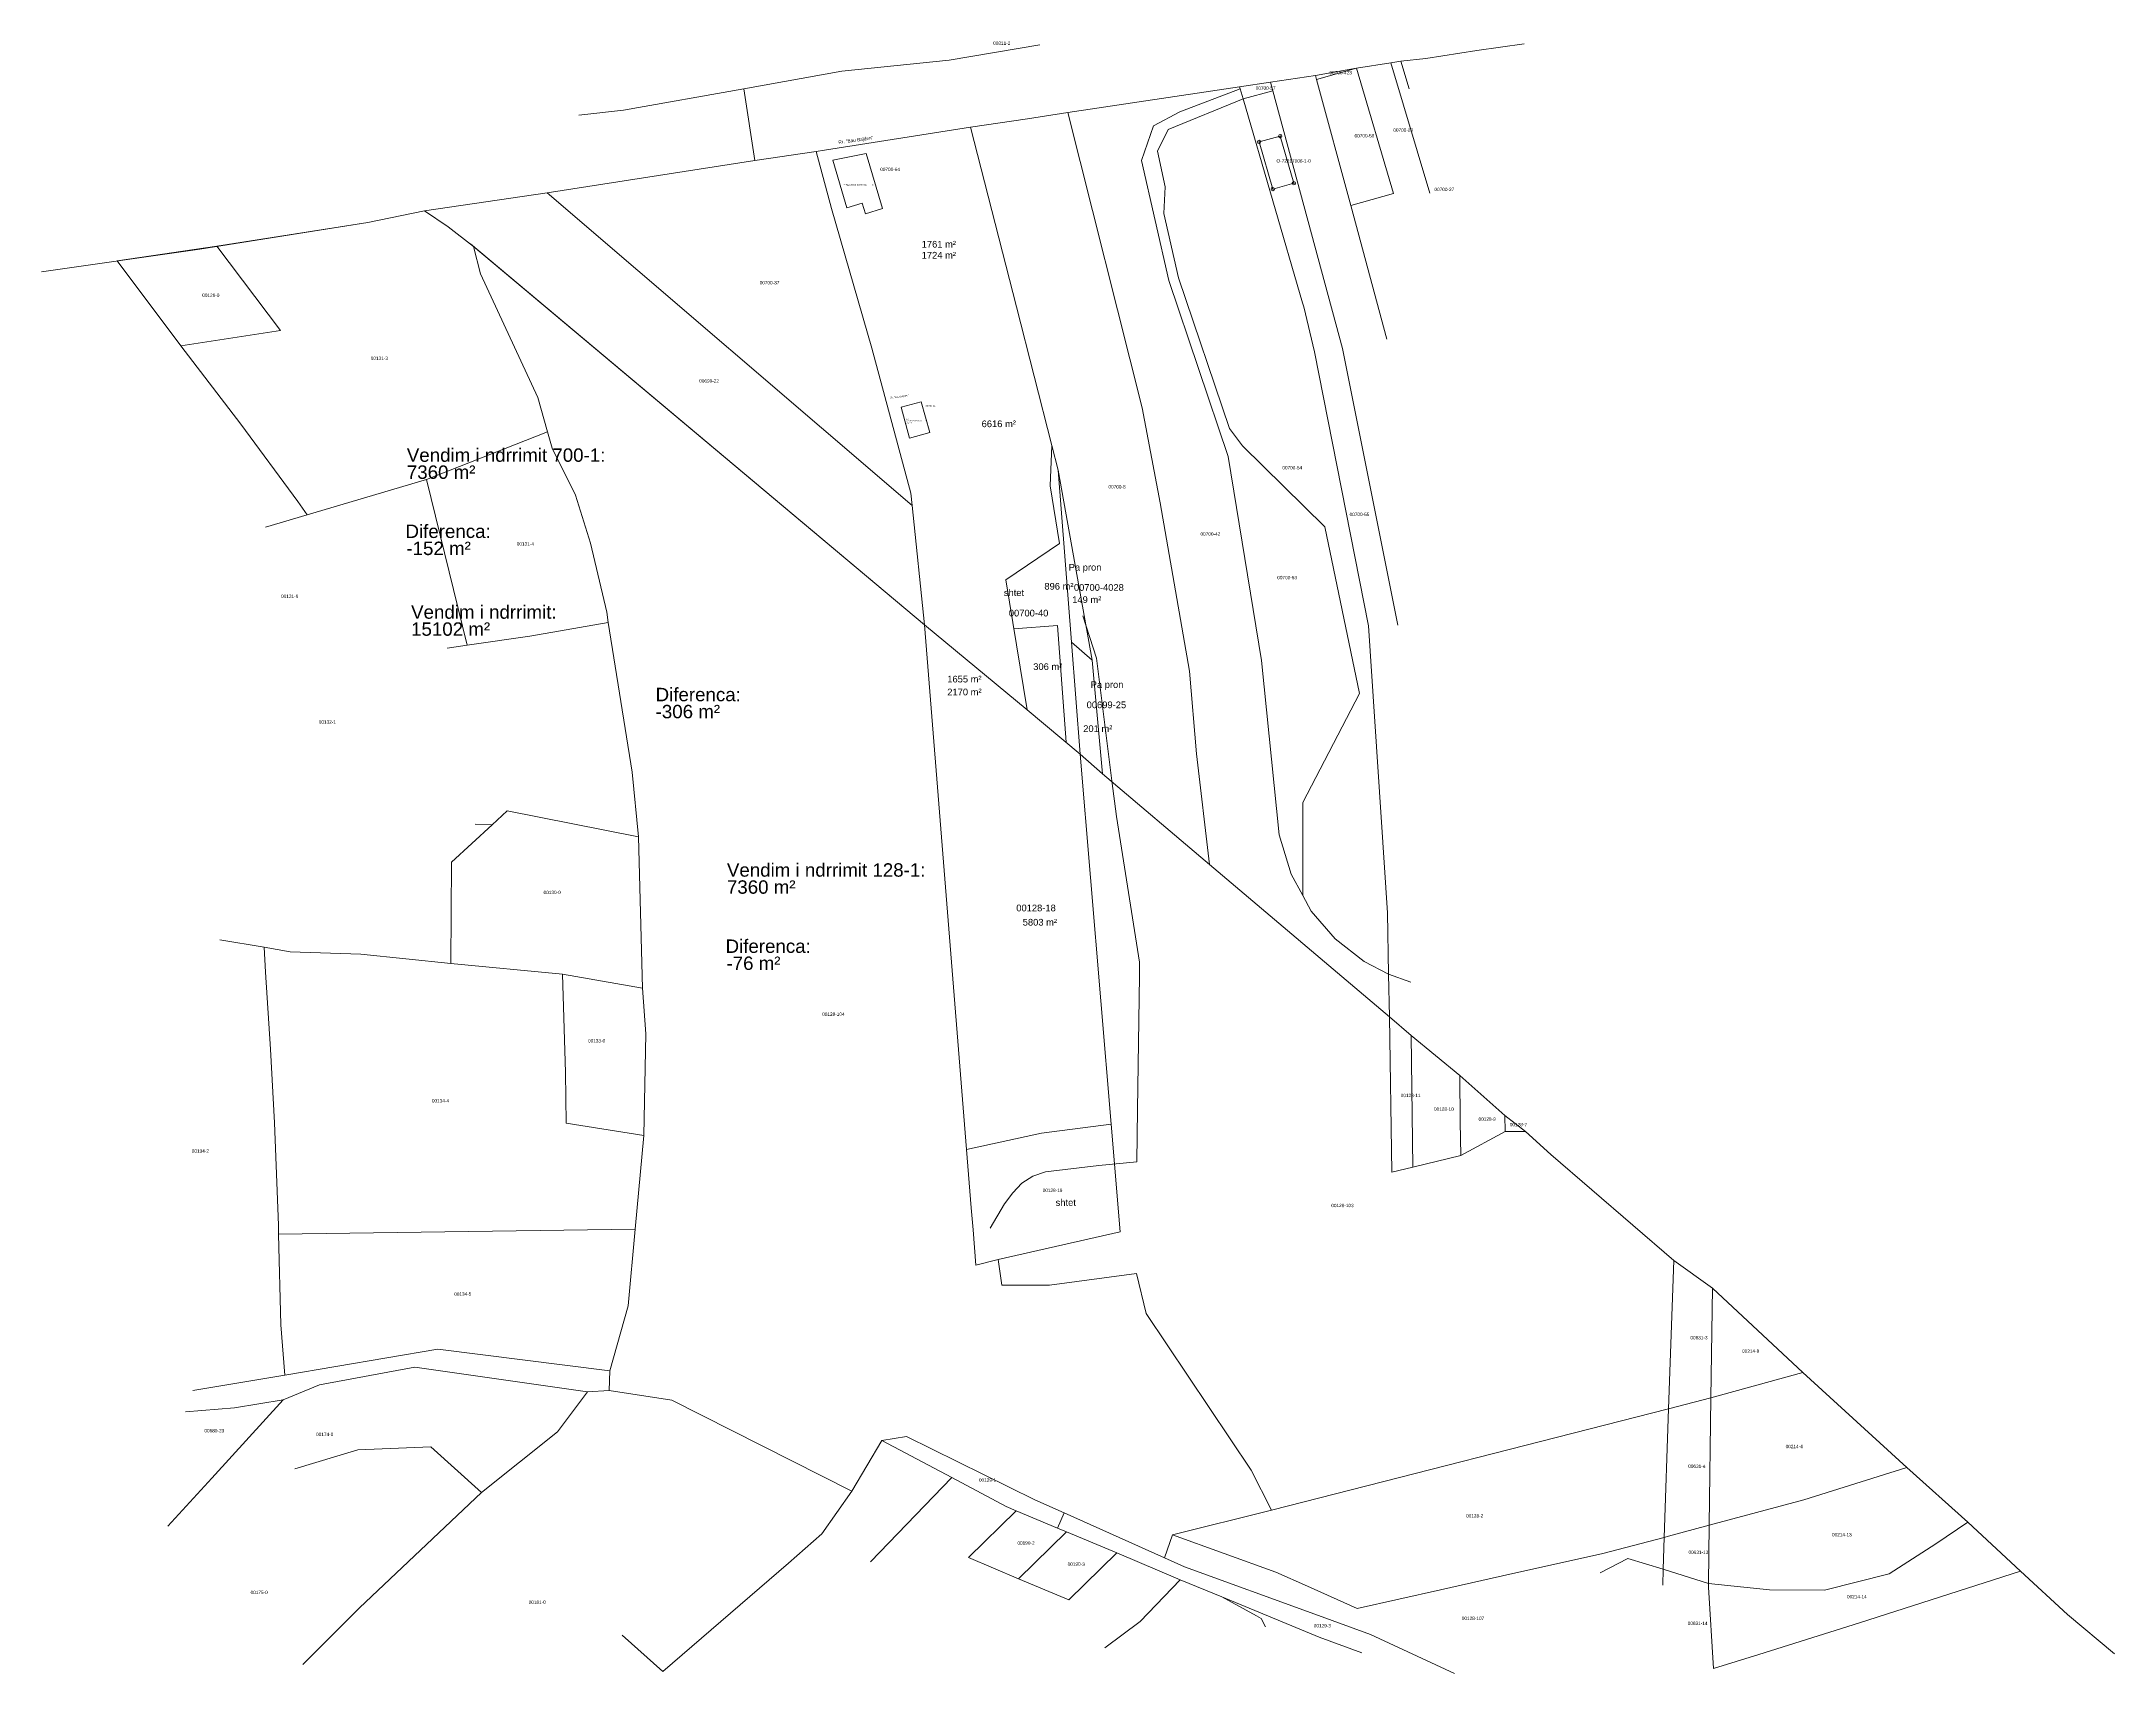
# Model space of a CAD drawing. Header units: metres. Extents: x 7516441 to 7517435, y 4691974 to 4693345.
# Drawn here: x 7516441 to 7517060, y 4691974 to 4692461 of the extents above; entities that cross this region are included whole.
import ezdxf

# ---------------------------------------------------------------- set-up
doc = ezdxf.new("R2010")
doc.units = ezdxf.units.M
doc.header["$PDMODE"] = 32
doc.header["$PDSIZE"] = 1
for name, color, linetype, lineweight in [('BuildingBoundaryLine', 7, 'Continuous', 0), ('BuildingBoundaryPoint', 7, 'Continuous', 0), ('BuildingReferencePoint', 7, 'Continuous', 0), ('kati 0', 1, 'Continuous', 0), ('Nr Parceles Baze', 7, 'Continuous', 0), ('Nr-Kojshi', 251, 'Continuous', 0), ('objket', 30, 'Continuous', 0), ('Parc-Kojshi', 251, 'Continuous', 0), ('Parcela Baze', 7, 'Continuous', 0), ('propozim', 6, 'Continuous', 0), ('rrethoja', 3, 'Continuous', 0)]:
    doc.layers.add(name, color=color, linetype=linetype, lineweight=lineweight)
doc.styles.get("Standard").update_dxf_attribs({"font": 'arial.ttf'})

msp = doc.modelspace()

# ---------------------------------------------------------------- linework, layer by layer
at = {"layer": 'BuildingBoundaryLine', "color": 5}
for points in [[(7516804.505, 4692431.461), (7516810.841, 4692433.204)], [(7516808.565, 4692417.335), (7516804.505, 4692431.461)], [(7516808.565, 4692417.335), (7516804.505, 4692431.461)], [(7516810.841, 4692433.204), (7516814.898, 4692419.076)], [(7516810.841, 4692433.204), (7516814.898, 4692419.076)], [(7516814.898, 4692419.076), (7516808.565, 4692417.335)], [(7516814.898, 4692419.076), (7516808.565, 4692417.335)]]:
    msp.add_lwpolyline(points, dxfattribs=at)
at = {"layer": 'BuildingBoundaryPoint', "color": 5}
for p in [(7516804.505, 4692431.461), (7516810.841, 4692433.204), (7516808.565, 4692417.335), (7516808.565, 4692417.335), (7516814.898, 4692419.076), (7516814.898, 4692419.076)]:
    msp.add_point(p, dxfattribs=at)
at = {"layer": 'kati 0', "elevation": 626.264, "flags": 128}
msp.add_lwpolyline([(7516687.105, 4692428.011), (7516692.052, 4692411.516), (7516686.935, 4692409.955), (7516685.967, 4692413.184), (7516681.378, 4692411.784), (7516677.137, 4692426.038)], close=True, dxfattribs=at)
at = {"layer": 'kati 0', "elevation": 625.998, "flags": 128}
msp.add_lwpolyline([(7516677.137, 4692426.038), (7516681.378, 4692411.784)], dxfattribs=at)
at = {"layer": 'objket', "elevation": 625.5, "flags": 128}
for points in [[(7516703.588, 4692353.822), (7516697.578, 4692352.162)], [(7516700.1, 4692342.951), (7516697.578, 4692352.162)], [(7516706.11, 4692344.611), (7516703.588, 4692353.822)], [(7516706.11, 4692344.611), (7516700.1, 4692342.951)]]:
    msp.add_lwpolyline(points, dxfattribs=at)
at = {"layer": 'Parc-Kojshi'}
for points in [[(7516711.883, 4692455.844), (7516739.003, 4692460.472)], [(7516869.586, 4692458.794), (7516883.68, 4692460.71)], [(7516679.868, 4692452.538), (7516711.883, 4692455.844)], [(7516833.567, 4692453.454), (7516843.9, 4692455.09)], [(7516843.9, 4692455.09), (7516846.817, 4692455.549)], [(7516843.9, 4692455.09), (7516855.46, 4692416.13)], [(7516846.817, 4692455.549), (7516854.3, 4692456.35)], [(7516846.817, 4692455.549), (7516849.349, 4692447.341)], [(7516854.3, 4692456.35), (7516869.586, 4692458.794)], [(7516650.56, 4692447.31), (7516679.868, 4692452.538)], [(7516747.376, 4692440.183), (7516798.681, 4692447.911)], [(7516798.681, 4692447.911), (7516807.94, 4692449.27)], [(7516798.87, 4692447.26), (7516798.681, 4692447.911)], [(7516807.94, 4692449.27), (7516821.319, 4692451.318)], [(7516807.94, 4692449.27), (7516808.63, 4692446.7)], [(7516821.319, 4692451.318), (7516833.567, 4692453.454)], [(7516821.701, 4692450.08), (7516821.319, 4692451.318)], [(7516833.567, 4692453.454), (7516821.701, 4692450.08)], [(7516831.872, 4692412.456), (7516821.701, 4692450.08)], [(7516833.567, 4692453.454), (7516844.693, 4692416.058)], [(7516614.648, 4692440.899), (7516650.56, 4692447.31)], [(7516650.56, 4692447.31), (7516653.89, 4692425.86)], [(7516799.72, 4692444.35), (7516777.39, 4692435.19)], [(7516798.87, 4692447.26), (7516780.83, 4692440.38)], [(7516799.72, 4692444.35), (7516798.87, 4692447.26)], [(7516799.72, 4692444.35), (7516808.63, 4692446.7)], [(7516817.452, 4692383.423), (7516799.72, 4692444.35)], [(7516808.63, 4692446.7), (7516829.43, 4692369.73)], [(7516601.304, 4692439.451), (7516614.648, 4692440.899)], [(7516718.331, 4692435.856), (7516735.339, 4692438.367)], [(7516735.339, 4692438.367), (7516747.376, 4692440.183)], [(7516769.601, 4692352.057), (7516747.376, 4692440.183)], [(7516772.95, 4692436.26), (7516769.33, 4692425.93)], [(7516780.83, 4692440.38), (7516772.95, 4692436.26)], [(7516777.39, 4692435.19), (7516774.16, 4692428.66)], [(7516591.82, 4692416.235), (7516653.89, 4692425.86)], [(7516653.89, 4692425.86), (7516672.2, 4692428.54)], [(7516769.33, 4692425.93), (7516777.51, 4692390.01)], [(7516774.16, 4692428.66), (7516776.43, 4692418.01)], [(7516776.43, 4692418.01), (7516776.02, 4692410.04)], [(7516538.241, 4692407.387), (7516555.177, 4692410.894)], [(7516555.177, 4692410.894), (7516538.241, 4692407.387)], [(7516555.177, 4692410.894), (7516591.82, 4692416.235)], [(7516562.238, 4692406.123), (7516555.177, 4692410.894)], [(7516591.82, 4692416.235), (7516700.84, 4692322.801)], [(7516844.693, 4692416.058), (7516831.872, 4692412.456)], [(7516842.678, 4692372.482), (7516831.872, 4692412.456)], [(7516488.09, 4692399.375), (7516538.241, 4692407.387)], [(7516538.241, 4692407.387), (7516493.21, 4692400.277)], [(7516569.878, 4692400.211), (7516562.238, 4692406.123)], [(7516776.02, 4692410.04), (7516780.4, 4692390.82)], [(7516440.781, 4692392.657), (7516488.09, 4692399.375)], [(7516493.21, 4692400.277), (7516463.4, 4692395.919)], [(7516512.149, 4692375.107), (7516493.21, 4692400.277)], [(7516568.918, 4692400.97), (7516704.59, 4692287.19)], [(7516571.919, 4692392.047), (7516569.878, 4692400.211)], [(7516704.59, 4692287.19), (7516569.878, 4692400.211)], [(7516463.4, 4692395.919), (7516482.429, 4692370.559)], [(7516589.022, 4692355.116), (7516571.919, 4692392.047)], [(7516777.51, 4692390.01), (7516795.31, 4692337.45)], [(7516780.4, 4692390.82), (7516795.64, 4692345.84)], [(7516817.826, 4692382.136), (7516817.452, 4692383.423)], [(7516821.06, 4692368.729), (7516817.826, 4692382.136)], [(7516482.429, 4692370.559), (7516512.149, 4692375.107)], [(7516482.429, 4692370.559), (7516500.32, 4692347.18)], [(7516837.205, 4692286.881), (7516821.06, 4692368.729)], [(7516829.43, 4692369.73), (7516845.92, 4692287.07)], [(7516591.925, 4692344.823), (7516589.022, 4692355.116)], [(7516774.955, 4692323.602), (7516769.601, 4692352.057)], [(7516500.32, 4692347.18), (7516517.38, 4692324)], [(7516555.803, 4692330.562), (7516591.925, 4692344.823)], [(7516593.298, 4692339.956), (7516591.925, 4692344.823)], [(7516795.64, 4692345.84), (7516799.59, 4692340.67)], [(7516600.295, 4692325.961), (7516593.298, 4692339.956)], [(7516795.31, 4692337.45), (7516805.24, 4692276.55)], [(7516799.59, 4692340.67), (7516824.19, 4692316.48)], [(7516520.19, 4692320.03), (7516555.803, 4692330.562)], [(7516555.803, 4692330.562), (7516567.935, 4692281.102)], [(7516517.38, 4692324), (7516520.19, 4692320.03)], [(7516604.766, 4692311.577), (7516600.295, 4692325.961)], [(7516700.45, 4692326.5), (7516700.84, 4692322.801)], [(7516520.19, 4692320.03), (7516507.739, 4692316.351)], [(7516700.84, 4692322.801), (7516704.59, 4692287.19)], [(7516783.725, 4692273.378), (7516774.955, 4692323.602)], [(7516609.624, 4692290.974), (7516604.766, 4692311.577)], [(7516824.19, 4692316.48), (7516834.53, 4692266.68)], [(7516586.62, 4692283.78), (7516610.11, 4692287.85)], [(7516610.11, 4692287.85), (7516609.624, 4692290.974)], [(7516610.11, 4692287.85), (7516617.203, 4692243.158)], [(7516837.205, 4692286.88), (7516837.205, 4692286.881)], [(7516842.859, 4692201.139), (7516837.205, 4692286.88)], [(7516567.935, 4692281.102), (7516561.99, 4692280.25)], [(7516567.935, 4692281.102), (7516586.62, 4692283.78)], [(7516805.24, 4692276.55), (7516810.52, 4692224.48)], [(7516785.775, 4692248.678), (7516783.725, 4692273.378)], [(7516834.53, 4692266.68), (7516817.6, 4692234.16)], [(7516617.203, 4692243.158), (7516619.147, 4692223.916)], [(7516789.694, 4692215.612), (7516785.775, 4692248.678)], [(7516757.7, 4692242.649), (7516789.694, 4692215.612)], [(7516789.694, 4692215.612), (7516757.7, 4692242.649)], [(7516579.925, 4692231.632), (7516575.42, 4692227.48)], [(7516619.147, 4692223.916), (7516579.925, 4692231.632)], [(7516817.6, 4692234.16), (7516817.6, 4692206.32)], [(7516575.42, 4692227.48), (7516563.28, 4692216.298)], [(7516575.42, 4692227.48), (7516570.29, 4692227.69)], [(7516619.147, 4692223.916), (7516620.311, 4692178.628)], [(7516810.52, 4692224.48), (7516814.09, 4692212.76)], [(7516563.28, 4692216.298), (7516563.092, 4692186.002)], [(7516789.694, 4692215.612), (7516843.426, 4692170.084)], [(7516843.426, 4692170.084), (7516789.694, 4692215.612)], [(7516814.09, 4692212.76), (7516817.6, 4692206.32)], [(7516817.6, 4692206.32), (7516820.11, 4692201.71)], [(7516820.11, 4692201.71), (7516827.27, 4692193.39)], [(7516843.19, 4692182.83), (7516842.859, 4692201.139)], [(7516494.082, 4692193.111), (7516507.29, 4692190.87)], [(7516507.29, 4692190.87), (7516515.028, 4692189.558)], [(7516507.29, 4692190.87), (7516507.69, 4692183.43)], [(7516515.028, 4692189.558), (7516536.161, 4692188.809)], [(7516536.161, 4692188.809), (7516563.092, 4692186.002)], [(7516827.27, 4692193.39), (7516835.94, 4692186.66)], [(7516507.69, 4692183.43), (7516509.22, 4692160.45)], [(7516563.092, 4692186.002), (7516596.381, 4692182.822)], [(7516620.311, 4692178.628), (7516596.381, 4692182.822)], [(7516596.381, 4692182.822), (7516597.315, 4692153.461)], [(7516835.94, 4692186.66), (7516843.19, 4692182.83)], [(7516843.426, 4692170.084), (7516843.19, 4692182.83)], [(7516843.19, 4692182.83), (7516849.8, 4692180.44)], [(7516620.311, 4692178.628), (7516621.282, 4692165.021)], [(7516843.426, 4692170.084), (7516849.96, 4692164.51)], [(7516844.11, 4692123.66), (7516843.426, 4692170.084)], [(7516849.96, 4692164.51), (7516843.426, 4692170.084)], [(7516621.282, 4692165.021), (7516620.698, 4692134.7)], [(7516864.421, 4692152.553), (7516849.96, 4692164.51)], [(7516849.96, 4692164.51), (7516850.39, 4692125.19)], [(7516509.22, 4692160.45), (7516510.42, 4692138.44)], [(7516597.315, 4692153.461), (7516597.501, 4692138.314)], [(7516877.881, 4692140.645), (7516864.421, 4692152.553)], [(7516864.421, 4692152.553), (7516864.611, 4692138.774)], [(7516510.42, 4692138.44), (7516511.55, 4692107.9)], [(7516597.501, 4692138.314), (7516620.698, 4692134.7)], [(7516763.05, 4692105.91), (7516760.35, 4692138.04)], [(7516864.611, 4692138.774), (7516864.75, 4692128.674)], [(7516877.991, 4692135.833), (7516877.881, 4692140.645)], [(7516884.039, 4692135.864), (7516877.881, 4692140.645)], [(7516620.698, 4692134.7), (7516618.128, 4692106.655)], [(7516877.991, 4692135.833), (7516864.75, 4692128.674)], [(7516884.039, 4692135.864), (7516877.991, 4692135.833)], [(7516891.702, 4692128.962), (7516884.039, 4692135.864)], [(7516717.14, 4692130.48), (7516718.54, 4692113.07)], [(7516864.75, 4692128.674), (7516850.39, 4692125.19)], [(7516928.398, 4692097.369), (7516891.702, 4692128.962)], [(7516850.39, 4692125.19), (7516844.11, 4692123.66)], [(7516718.54, 4692113.07), (7516719.07, 4692106.46)], [(7516511.55, 4692107.9), (7516511.618, 4692105.23)], [(7516618.128, 4692106.655), (7516511.618, 4692105.23)], [(7516511.618, 4692105.23), (7516512.31, 4692078.15)], [(7516618.128, 4692106.655), (7516616.031, 4692083.775)], [(7516719.07, 4692106.46), (7516719.91, 4692095.92)], [(7516726.6, 4692097.58), (7516763.05, 4692105.91)], [(7516719.91, 4692095.92), (7516726.6, 4692097.58)], [(7516727.64, 4692089.95), (7516726.6, 4692097.58)], [(7516926.82, 4692053.06), (7516928.398, 4692097.369)], [(7516939.908, 4692089.064), (7516928.398, 4692097.369)], [(7516741.94, 4692089.95), (7516727.64, 4692089.95)], [(7516767.88, 4692093.41), (7516741.94, 4692089.95)], [(7516770.78, 4692081.51), (7516767.88, 4692093.41)], [(7516939.908, 4692089.064), (7516939.48, 4692056.28)], [(7516966.94, 4692063.88), (7516939.908, 4692089.064)], [(7516616.031, 4692083.775), (7516610.517, 4692064.387)], [(7516512.31, 4692078.15), (7516513.45, 4692063.09)], [(7516802.17, 4692034.73), (7516770.78, 4692081.51)], [(7516513.45, 4692063.09), (7516559.16, 4692070.804)], [(7516559.16, 4692070.804), (7516610.517, 4692064.387)], [(7516523.838, 4692060.161), (7516552.332, 4692065.442)], [(7516552.332, 4692065.442), (7516603.899, 4692058.073)], [(7516610.517, 4692064.387), (7516610.394, 4692058.508)], [(7516966.94, 4692063.88), (7516939.48, 4692056.28)], [(7516997.97, 4692035.52), (7516966.94, 4692063.88)], [(7516513.45, 4692063.09), (7516486.035, 4692058.464)], [(7516512.997, 4692055.714), (7516523.838, 4692060.161)], [(7516594.977, 4692046.104), (7516603.899, 4692058.073)], [(7516603.899, 4692058.073), (7516610.394, 4692058.508)], [(7516610.394, 4692058.508), (7516629.053, 4692055.591)], [(7516483.808, 4692052.101), (7516498.402, 4692053.352)], [(7516491.656, 4692032.327), (7516512.997, 4692055.714)], [(7516498.402, 4692053.352), (7516512.997, 4692055.714)], [(7516629.053, 4692055.591), (7516682.896, 4692028.377)], [(7516926.82, 4692053.06), (7516808.24, 4692022.77)], [(7516925.55, 4692014.62), (7516926.82, 4692053.06)], [(7516939.48, 4692056.28), (7516926.82, 4692053.06)], [(7516939.48, 4692056.28), (7516938.97, 4692018.24)], [(7516572.229, 4692028.007), (7516594.977, 4692046.104)], [(7516516.463, 4692035.102), (7516535.297, 4692040.727)], [(7516535.297, 4692040.727), (7516557.065, 4692041.704)], [(7516557.065, 4692041.704), (7516572.229, 4692028.007)], [(7516682.896, 4692028.377), (7516691.837, 4692043.538)], [(7516691.837, 4692043.538), (7516699.224, 4692044.704)], [(7516691.837, 4692043.538), (7516712.722, 4692032.469)], [(7516699.224, 4692044.704), (7516737.516, 4692025.848)], [(7516808.24, 4692022.77), (7516802.17, 4692034.73)], [(7516997.97, 4692035.52), (7516967.2, 4692025.88)], [(7517016.24, 4692019.14), (7516997.97, 4692035.52)], [(7516478.543, 4692017.955), (7516491.656, 4692032.327)], [(7516535.784, 4691993.523), (7516572.229, 4692028.007)], [(7516673.897, 4692015.704), (7516682.896, 4692028.377)], [(7516688.39, 4692007.298), (7516712.722, 4692032.469)], [(7516728.971, 4692023.857), (7516712.722, 4692032.469)], [(7516731.971, 4692022.594), (7516717.685, 4692008.629)], [(7516728.971, 4692023.857), (7516731.971, 4692022.594)], [(7516731.971, 4692022.594), (7516744.32, 4692017.4)], [(7516737.516, 4692025.848), (7516746.23, 4692021.94)], [(7516744.32, 4692017.4), (7516746.23, 4692021.94)], [(7516746.23, 4692021.94), (7516776.2, 4692008.52)], [(7516808.24, 4692022.77), (7516778.6, 4692015.36)], [(7516967.2, 4692025.88), (7516938.97, 4692018.24)], [(7516663.978, 4692006.909), (7516673.897, 4692015.704)], [(7516746.971, 4692016.281), (7516732.642, 4692002.274)], [(7516744.32, 4692017.4), (7516746.971, 4692016.281)], [(7516746.971, 4692016.281), (7516761.971, 4692009.968)], [(7516776.2, 4692008.52), (7516778.6, 4692015.36)], [(7516778.6, 4692015.36), (7516809.46, 4692004.21)], [(7516925.55, 4692014.62), (7516906.79, 4692009.72)], [(7516925.25, 4692005.13), (7516925.55, 4692014.62)], [(7516926.76, 4692014.94), (7516925.55, 4692014.62)], [(7516938.97, 4692018.24), (7516926.76, 4692014.94)], [(7516938.97, 4692018.24), (7516938.74, 4692000.83)], [(7517016.24, 4692019.14), (7517006.67, 4692012.7)], [(7517031.92, 4692004.49), (7517016.24, 4692019.14)], [(7516717.685, 4692008.629), (7516732.642, 4692002.274)], [(7516747.693, 4691996.01), (7516761.971, 4692009.968)], [(7516761.971, 4692009.968), (7516780.963, 4692001.975)], [(7516776.2, 4692008.52), (7516782.222, 4692005.826)], [(7516906.79, 4692009.72), (7516880.26, 4692003.83)], [(7516914.64, 4692008.27), (7516906.34, 4692004)], [(7516925.25, 4692005.13), (7516914.64, 4692008.27)], [(7517006.67, 4692012.7), (7516992.67, 4692003.77)], [(7516626.362, 4691974.537), (7516663.978, 4692006.909)], [(7516732.642, 4692002.274), (7516747.693, 4691996.01)], [(7516768.975, 4691989.514), (7516780.963, 4692001.975)], [(7516780.963, 4692001.975), (7516793.42, 4691996.81)], [(7516782.222, 4692005.826), (7516821.179, 4691991.659)], [(7516809.46, 4692004.21), (7516818.95, 4692000)], [(7516880.26, 4692003.83), (7516858.73, 4691998.99)], [(7516925.09, 4692000.378), (7516925.25, 4692005.13)], [(7516938.74, 4692000.83), (7516925.25, 4692005.13)], [(7516992.67, 4692003.77), (7516973.41, 4691998.86)], [(7517031.92, 4692004.49), (7516983.89, 4691989.06)], [(7517046.021, 4691991.602), (7517031.92, 4692004.49)], [(7516793.42, 4691996.81), (7516822.48, 4691984.768)], [(7516803.7, 4691991.19), (7516793.42, 4691996.81)], [(7516818.95, 4692000), (7516833.83, 4691993.4)], [(7516858.73, 4691998.99), (7516833.83, 4691993.4)], [(7516938.74, 4692000.83), (7516938.73, 4691999.786)], [(7516938.73, 4691999.786), (7516940.212, 4691975.454)], [(7516956.94, 4691998.95), (7516938.74, 4692000.83)], [(7516973.41, 4691998.86), (7516956.94, 4691998.95)], [(7516518.906, 4691976.647), (7516535.784, 4691993.523)], [(7516758.402, 4691981.585), (7516768.975, 4691989.514)], [(7516805.12, 4691990.41), (7516803.7, 4691991.19)], [(7516806.44, 4691987.93), (7516805.12, 4691990.41)], [(7516837.813, 4691985.61), (7516821.179, 4691991.659)], [(7517060.04, 4691979.86), (7517046.021, 4691991.602)], [(7516614.198, 4691985.391), (7516626.362, 4691974.537)], [(7516822.48, 4691984.768), (7516835.197, 4691980.093)], [(7516837.813, 4691985.61), (7516862.888, 4691973.946)], [(7516983.89, 4691989.06), (7516953.8, 4691979.67)], [(7516953.8, 4691979.67), (7516940.212, 4691975.454)]]:
    msp.add_lwpolyline(points, dxfattribs=at)
at = {"layer": 'Parcela Baze', "flags": 128}
for points in [[(7516718.331, 4692435.856), (7516674.68, 4692428.97), (7516672.2, 4692428.54), (7516676.8, 4692411.54), (7516688.82, 4692369.8), (7516700.45, 4692326.5), (7516700.84, 4692322.801), (7516704.59, 4692287.19), (7516735.21, 4692261.76), (7516728.88, 4692300.6), (7516744.84, 4692311.44), (7516742.12, 4692328.76), (7516742.58, 4692340.74), (7516732.02, 4692382.21)], [(7516748.453, 4692281.994), (7516744.44, 4692333.42), (7516742.58, 4692340.74), (7516742.12, 4692328.76), (7516744.84, 4692311.44), (7516728.88, 4692300.6), (7516735.21, 4692261.76), (7516751.06, 4692248.59)], [(7516751.06, 4692248.59), (7516735.21, 4692261.76), (7516704.59, 4692287.19), (7516717.14, 4692130.48), (7516739.53, 4692135.32), (7516760.35, 4692138.04)], [(7516754.672, 4692276.664), (7516748.453, 4692281.994), (7516751.06, 4692248.59), (7516757.7, 4692242.649)]]:
    msp.add_lwpolyline(points, close=True, dxfattribs=at)
msp.add_lwpolyline([(7516744.44, 4692333.42), (7516754.672, 4692276.664), (7516748.453, 4692281.994), (7516744.44, 4692333.42)], dxfattribs=at)
at = {"layer": 'propozim'}
for p, q in [((7516744.303, 4692287.016), (7516731.268, 4692285.95)), ((7516746.832, 4692252.103), (7516744.303, 4692287.016))]:
    msp.add_line(p, q, dxfattribs=at)
at = {"layer": 'rrethoja', "elevation": 620.789, "flags": 128}
msp.add_lwpolyline([(7516724.174, 4692106.973), (7516728.456, 4692114.285), (7516730.929, 4692117.541), (7516733.632, 4692120.439), (7516736.915, 4692122.549), (7516740.733, 4692123.767), (7516756.647, 4692125.675), (7516767.971, 4692126.841), (7516768.151, 4692142.469), (7516768.818, 4692182.389), (7516768.818, 4692186.472), (7516761.887, 4692229.941), (7516760.533, 4692240.581), (7516755.953, 4692277.24), (7516751.874, 4692289.892)], dxfattribs=at)

# ---------------------------------------------------------------- texts
at = {"layer": 'BuildingReferencePoint'}
msp.add_text('O-72217006-1-0', height=1, dxfattribs=at).set_placement((7516809.702, 4692425.27))
msp.add_text('O-72217006-1-0', height=1, dxfattribs=at).set_placement((7516809.702, 4692425.27))
at = {"layer": 'Nr Parceles Baze'}
for height, p in [(1, (7516678.9, 4692430.837)), (0.52, (7516694.406, 4692354.771))]:
    msp.add_text('Rr. "Bau Bajden"', height=height, rotation=7.589204, dxfattribs=at).set_placement(p)
for s, height, p in [('00700-64', 1, (7516691.335, 4692422.744)), ('P-72217006-00700-64-___-0', 0.5, (7516680.322, 4692418.37)), ('1761 m²', 2, (7516703.717, 4692399.879)), ('00700-64', 0.5, (7516704.846, 4692352.385)), ('Pa pron', 2, (7516747.624, 4692303.377)), ('00700-4028', 2, (7516749.188, 4692297.359)), ('shtet', 2, (7516728.263, 4692295.792)), ('00700-40', 2, (7516729.749, 4692289.696)), ('1655 m²', 2, (7516711.361, 4692269.984)), ('Pa pron', 2, (7516754.197, 4692268.335)), ('00699-25', 2, (7516752.99, 4692262.296)), ('00128-18', 2, (7516731.976, 4692201.623)), ('shtet', 2, (7516743.729, 4692113.635))]:
    msp.add_text(s, height=height, dxfattribs=at).set_placement(p)
at = {"layer": 'Nr Parceles Baze', "color": 1}
for s, height, p in [('1724 m²', 2, (7516703.717, 4692396.591)), ('Vendim i ndrrimit 700-1:', 4, (7516549.926, 4692335.892)), ('7360 m²', 4, (7516549.926, 4692330.799)), ('Vendim i ndrrimit:', 4, (7516551.196, 4692289.02)), ('15102 m²', 4, (7516551.196, 4692283.927)), ('Vendim i ndrrimit 128-1:', 4, (7516645.538, 4692211.967)), ('7360 m²', 4, (7516645.538, 4692206.874))]:
    msp.add_text(s, height=height, dxfattribs=at).set_placement(p)
at = {"layer": 'Nr Parceles Baze', "color": 3}
for s, p in [('Diferenca:', (7516549.519, 4692313.133)), ('-152 m²', (7516549.787, 4692308.04)), ('Diferenca:', (7516624.239, 4692264.376)), ('-306 m²', (7516624.239, 4692259.283)), ('Diferenca:', (7516645.132, 4692189.208)), ('-76 m²', (7516645.399, 4692184.115))]:
    msp.add_text(s, height=4, dxfattribs=at).set_placement(p)
at = {"layer": 'Nr Parceles Baze', "insert": (7516699.107, 4692348.791), "char_height": 0.32, "attachment_point": 1}
msp.add_mtext_dynamic_manual_height_columns('P+0^JO-72217006-00700-64-___-0^J59.54 m²', width=7.27034, gutter_width=20.349, heights=[0], dxfattribs=at)
at = {"layer": 'Nr Parceles Baze', "char_height": 2, "attachment_point": 1}
for s, insert, width in [('6616 m²', (7516721.624, 4692348.239), 10.24966), ('896 m²', (7516740.368, 4692299.706), 8.69577), ('149 m²', (7516748.68, 4692295.708), 8.69577), ('201 m²', (7516751.974, 4692257.177), 8.69577), ('5803 m²', (7516733.897, 4692199.36), 10.24966)]:
    msp.add_mtext(s, dxfattribs=dict(at, insert=insert, width=width))
at = {"layer": 'Nr-Kojshi'}
for s, p in [('00311-2', (7516725.089, 4692460.432)), ('00700-57', (7516803.494, 4692447.009)), ('00700-423', (7516825.529, 4692451.617)), ('00700-29', (7516844.597, 4692434.479)), ('00700-58', (7516833.027, 4692432.773)), ('00700-27', (7516856.89, 4692416.744)), ('00126-0', (7516488.81, 4692385.148)), ('00700-37', (7516655.313, 4692388.898)), ('00131-3', (7516539.144, 4692366.324)), ('00699-22', (7516637.262, 4692359.547)), ('00700-54', (7516811.449, 4692333.615)), ('00700-8', (7516759.502, 4692327.928)), ('00700-55', (7516831.542, 4692319.68)), ('00131-4', (7516582.768, 4692310.875)), ('00700-42', (7516787.001, 4692313.834)), ('00700-53', (7516809.931, 4692300.816)), ('00131-6', (7516512.371, 4692295.237)), ('00132-1', (7516523.621, 4692257.683)), ('00130-0', (7516590.771, 4692206.759)), ('00128-104', (7516674.001, 4692170.395)), ('00133-0', (7516604.048, 4692162.437)), ('00134-4', (7516557.403, 4692144.526)), ('00128-11', (7516846.813, 4692146.114)), ('00128-10', (7516856.754, 4692142.042)), ('00128-9', (7516870.064, 4692139.051)), ('00128-?', (7516879.409, 4692137.427)), ('00134-2', (7516485.678, 4692129.516)), ('00128-19', (7516739.849, 4692117.786)), ('00128-103', (7516826.064, 4692113.252)), ('00134-5', (7516564.078, 4692086.8)), ('00631-3', (7516933.34, 4692073.783)), ('00214-8', (7516948.776, 4692069.741)), ('00680-23', (7516489.453, 4692045.982)), ('00174-0', (7516522.823, 4692044.885)), ('00214-4', (7516961.788, 4692041.261)), ('00631-4', (7516932.695, 4692035.362)), ('00129-1', (7516720.818, 4692031.244)), ('00128-2', (7516866.353, 4692020.544)), ('00214-13', (7516975.643, 4692014.922)), ('00190-2', (7516732.321, 4692012.443)), ('00631-13', (7516932.787, 4692009.668)), ('00190-3', (7516747.315, 4692006.135)), ('00175-0', (7516503.254, 4691997.682)), ('00181-0', (7516586.314, 4691994.749)), ('00214-14', (7516980.116, 4691996.402)), ('00128-107', (7516865.061, 4691989.938)), ('00631-14', (7516932.541, 4691988.454)), ('00129-3', (7516820.838, 4691987.72))]:
    msp.add_text(s, height=1, dxfattribs=at).set_placement(p)
at = {"layer": 'propozim'}
for s, p in [('306 m²', (7516737.038, 4692273.706)), ('2170 m²', (7516711.361, 4692266.134))]:
    msp.add_text(s, height=2, dxfattribs=at).set_placement(p)

doc.saveas('drawing.dxf')
